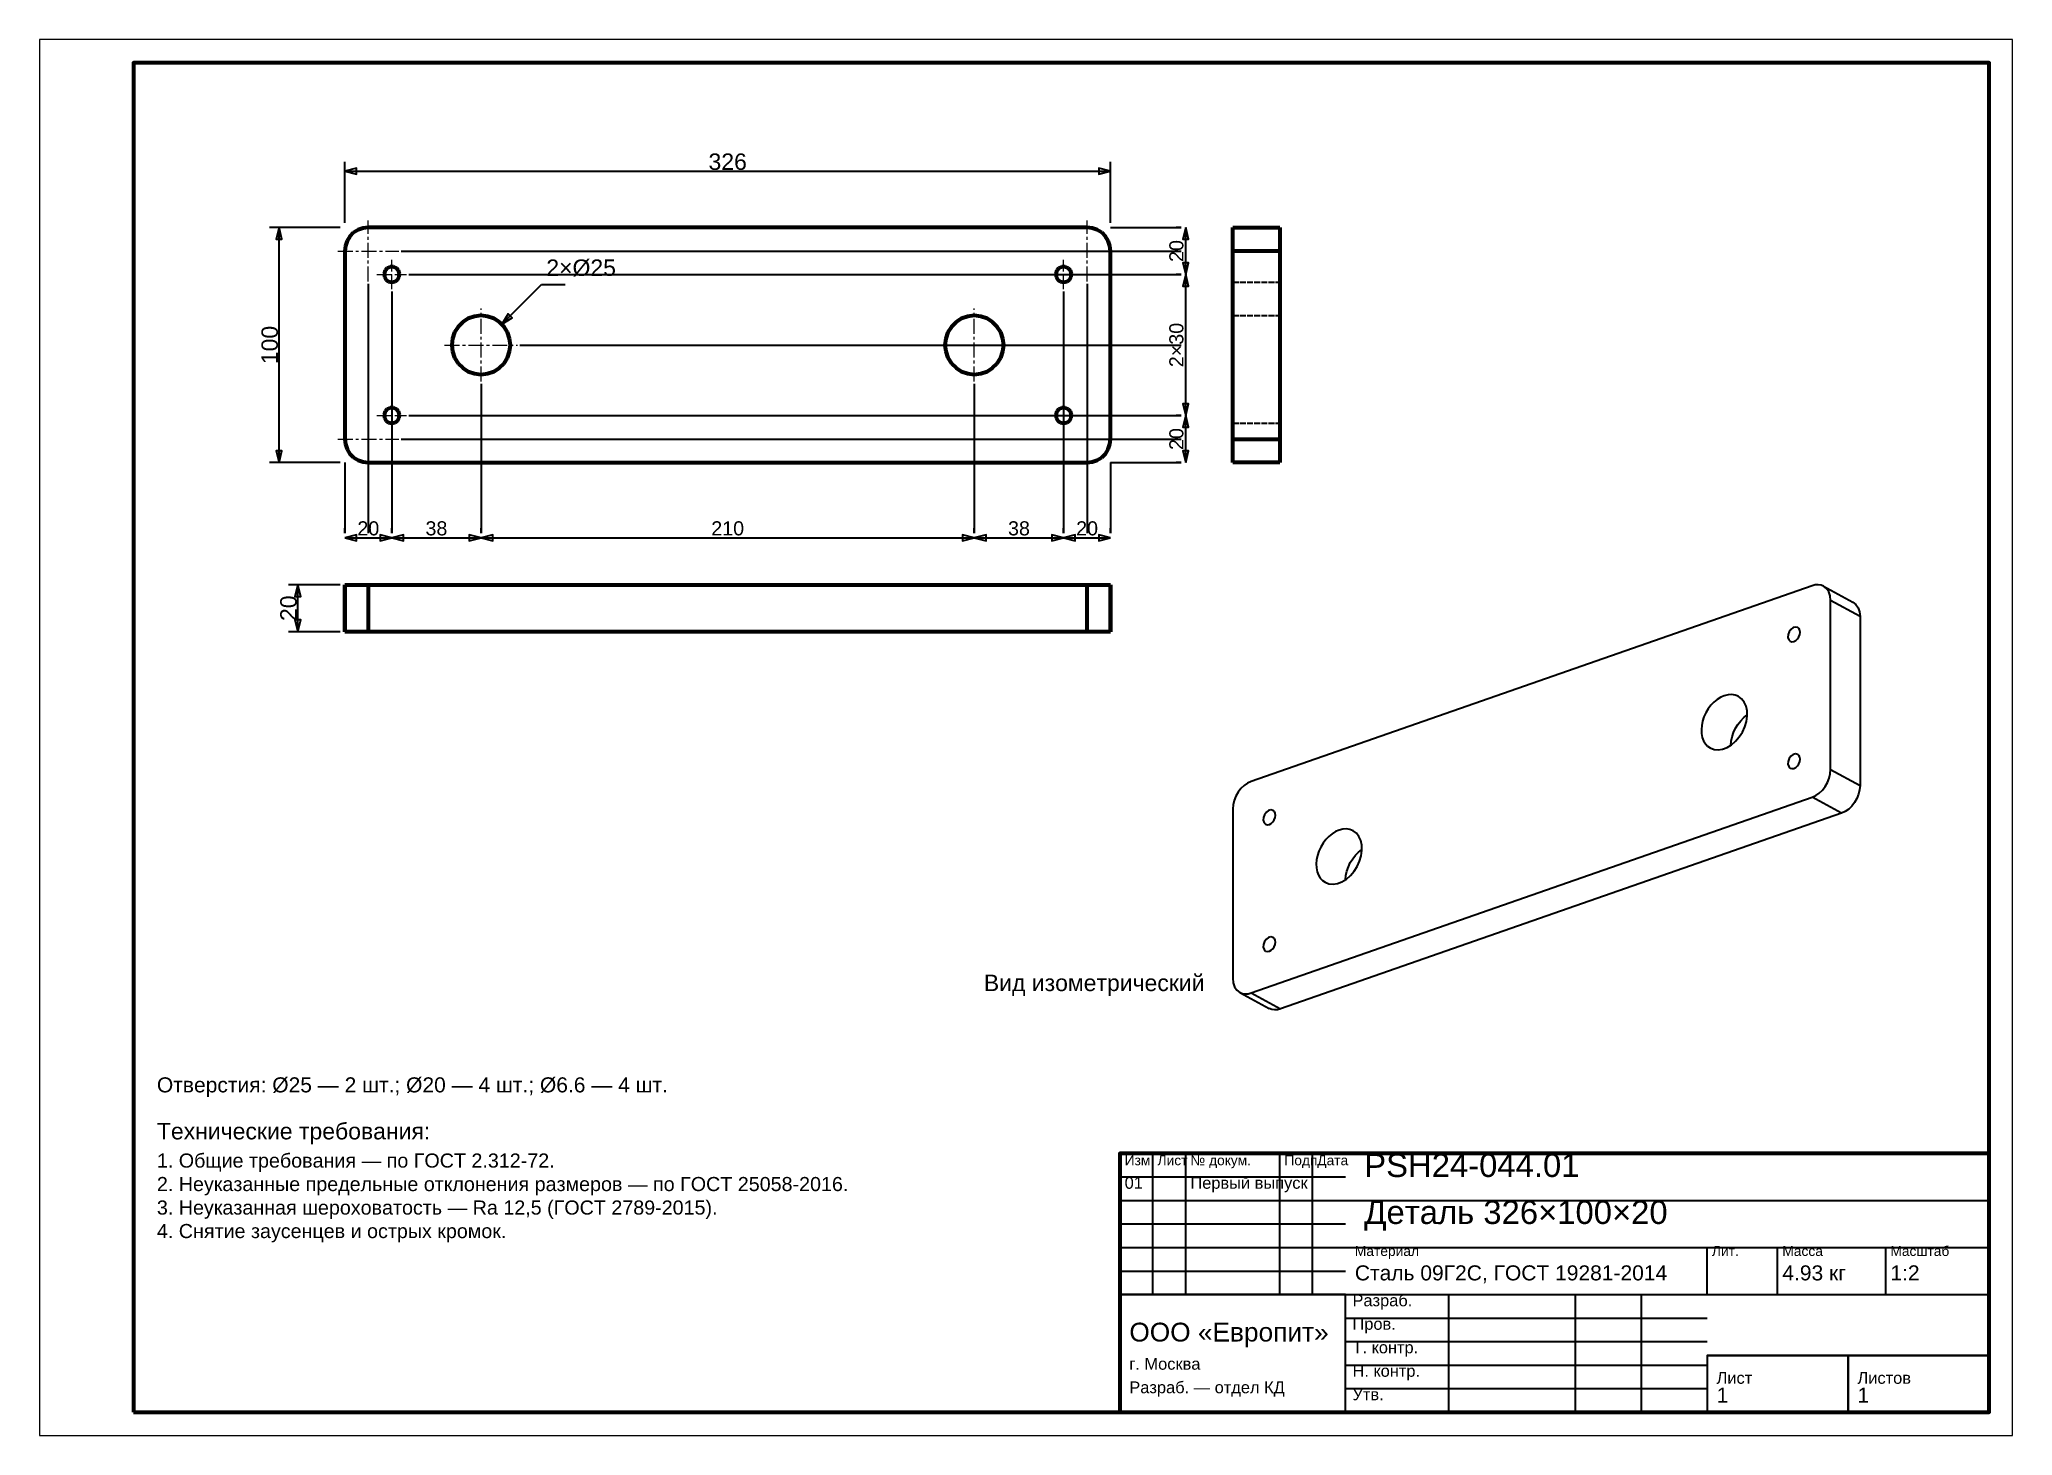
# Model space of a CAD drawing. Header units: millimetres. Extents: x 0 to 420, y 0 to 297.
import ezdxf
from ezdxf.enums import TextEntityAlignment as Align

# ---------------------------------------------------------------- set-up
doc = ezdxf.new("R2010")
doc.units = ezdxf.units.MM
doc.linetypes.add('CENTER', pattern=[5.08, 3.175, -0.635, 0.635, -0.635])
doc.linetypes.add('DASHED', pattern=[1.524, 1.27, -0.254])
doc.styles.add('GOST', font='Arial')

msp = doc.modelspace()

# ---------------------------------------------------------------- texts
at = {"color": 7, "style": 'GOST'}
for s, height, p in [('326', 3.5, (146.5, 271)), ('20', 3, (70, 193)), ('38', 3, (84.5, 193)), ('210', 3, (146.5, 193)), ('38', 3, (208.5, 193)), ('20', 3, (223, 193))]:
    msp.add_text(s, height=height, dxfattribs=at).set_placement(p, align=Align.MIDDLE)
for s, height, p in [('20', 3, (242, 252)), ('100', 3.5, (49, 232)), ('2×30', 3, (242, 232)), ('20', 3, (242, 212)), ('20', 3.5, (53, 176))]:
    msp.add_text(s, height=height, rotation=90, dxfattribs=at).set_placement(p, align=Align.MIDDLE)
msp.add_text('2×Ø25', height=3.5, dxfattribs=at).set_placement((107.9, 246.7))
at = {"color": 3, "style": 'GOST'}
msp.add_text('Вид изометрический', height=3.5, dxfattribs=at).set_placement((248, 94.55), align=Align.RIGHT)
at = {"color": 6, "style": 'GOST'}
msp.add_text('Отверстия: Ø25 — 2 шт.; Ø20 — 4 шт.; Ø6.6 — 4 шт.', height=3.2, dxfattribs=at).set_placement((25, 73))
at = {"color": 3, "style": 'GOST'}
for s, height, p in [('Технические требования:', 3.5, (25, 63)), ('1. Общие требования — по ГОСТ 2.312-72.', 3, (25, 57)), ('Изм.', 2.1, (231, 57.5)), ('Лист', 2.1, (238, 57.5)), ('№ докум.', 2.1, (245, 57.5)), ('Подп.', 2.1, (265, 57.5)), ('Дата', 2.1, (272, 57.5)), ('PSH24-044.01', 5, (282, 55)), ('2. Неуказанные предельные отклонения размеров — по ГОСТ 25058-2016.', 3, (25, 52)), ('01', 2.5, (231, 52.5)), ('Первый выпуск', 2.5, (245, 52.5)), ('3. Неуказанная шероховатость — Ra 12,5 (ГОСТ 2789-2015).', 3, (25, 47)), ('Деталь 326×100×20', 5, (282, 45)), ('4. Снятие заусенцев и острых кромок.', 3, (25, 42)), ('Материал', 2.1, (280, 38.2)), ('Лит.', 2.1, (356, 38.2)), ('Масса', 2.1, (371, 38.2)), ('Масштаб', 2.1, (394, 38.2)), ('Сталь 09Г2С, ГОСТ 19281-2014', 3.2, (280, 33)), ('4.93 кг', 3.2, (371, 33)), ('1:2', 3.2, (394, 33)), ('Разраб.', 2.5, (279.5, 27.5)), ('ООО «Европит»', 4, (232, 20)), ('Пров.', 2.5, (279.5, 22.5)), ('Т. контр.', 2.5, (279.5, 17.5)), ('г. Москва', 2.5, (232, 14)), ('Н. контр.', 2.5, (279.5, 12.5)), ('Лист', 2.5, (357, 11)), ('Листов', 2.5, (387, 11)), ('Разраб. — отдел КД', 2.5, (232, 9)), ('Утв.', 2.5, (279.5, 7.5)), ('1', 3.2, (357, 7)), ('1', 3.2, (387, 7))]:
    msp.add_text(s, height=height, dxfattribs=at).set_placement(p)

# ---------------------------------------------------------------- linework, layer by layer
at = {"color": 7, "lineweight": 35}
for p, q in [((65, 258), (65, 271)), ((65, 269), (228, 269)), ((228, 258), (228, 271)), ((64, 257), (49, 257)), ((51, 207), (51, 257)), ((228, 257), (243, 257)), ((243, 257), (242, 257)), ((244, 247), (244, 257)), ((77, 252), (243, 252)), ((230, 252), (243, 252)), ((70, 245), (70, 192)), ((78.65, 247), (243, 247)), ((98.42, 236.42), (106.9, 244.9)), ((106.9, 244.9), (111.9, 244.9)), ((221.65, 247), (243, 247)), ((223, 245), (223, 192)), ((243, 247), (242, 247)), ((243, 247), (242, 247)), ((244, 217), (244, 247)), ((75, 243.35), (75, 192)), ((218, 243.35), (218, 192)), ((102.25, 232), (243, 232)), ((207.25, 232), (243, 232)), ((94, 223.75), (94, 192)), ((199, 223.75), (199, 192)), ((78.65, 217), (243, 217)), ((221.65, 217), (243, 217)), ((243, 217), (242, 217)), ((243, 217), (242, 217)), ((244, 207), (244, 217)), ((75, 213.35), (75, 192)), ((77, 212), (243, 212)), ((218, 213.35), (218, 192)), ((230, 212), (243, 212)), ((64, 207), (49, 207)), ((65, 207), (65, 192)), ((228, 207), (228, 192)), ((228, 207), (243, 207)), ((243, 207), (242, 207)), ((70, 205), (70, 192)), ((223, 205), (223, 192)), ((65, 192), (65, 193)), ((65, 191), (75, 191)), ((75, 192), (75, 193)), ((75, 192), (75, 193)), ((75, 191), (94, 191)), ((94, 192), (94, 193)), ((94, 192), (94, 193)), ((94, 191), (199, 191)), ((199, 192), (199, 193)), ((199, 192), (199, 193)), ((199, 191), (218, 191)), ((218, 192), (218, 193)), ((218, 192), (218, 193)), ((218, 191), (228, 191)), ((228, 192), (228, 193)), ((64, 181), (53, 181)), ((55, 171), (55, 181)), ((64, 171), (53, 171)), ((237, 30), (237, 60)), ((244, 30), (244, 60)), ((264, 30), (264, 60)), ((271, 30), (271, 60)), ((230, 55), (278, 55)), ((230, 50), (278, 50)), ((278, 50), (415, 50)), ((230, 45), (278, 45)), ((230, 40), (278, 40)), ((278, 40), (415, 40)), ((355, 30), (355, 40)), ((370, 30), (370, 40)), ((393, 30), (393, 40)), ((230, 35), (278, 35)), ((230, 30), (278, 30)), ((278, 30), (415, 30)), ((300, 5), (300, 30)), ((327, 5), (327, 30)), ((341, 5), (341, 30)), ((278, 25), (355, 25)), ((278, 20), (355, 20)), ((355, 17), (415, 17)), ((278, 15), (355, 15)), ((278, 10), (355, 10))]:
    msp.add_line(p, q, dxfattribs=at)
at = {"color": 1, "lineweight": 70}
for p, q in [((67.83, 256.5), (66.88, 255.91)), ((68.89, 256.87), (67.83, 256.5)), ((70, 257), (68.89, 256.87)), ((223, 257), (70, 257)), ((224.11, 256.87), (223, 257)), ((225.17, 256.5), (224.11, 256.87)), ((226.12, 255.91), (225.17, 256.5)), ((254, 257), (264, 257)), ((254, 256.97), (254, 257)), ((254, 256.87), (254, 256.97)), ((254, 256.72), (254, 256.87)), ((254, 256.5), (254, 256.72)), ((254, 256.23), (254, 256.5)), ((254, 255.91), (254, 256.23)), ((264, 257), (264, 256.97)), ((264, 256.97), (264, 256.87)), ((264, 256.87), (264, 256.72)), ((264, 256.72), (264, 256.5)), ((264, 256.5), (264, 256.23)), ((264, 256.23), (264, 255.91)), ((65.13, 253.11), (65, 252)), ((65.5, 254.17), (65.13, 253.11)), ((66.09, 255.12), (65.5, 254.17)), ((66.88, 255.91), (66.09, 255.12)), ((226.91, 255.12), (226.12, 255.91)), ((227.5, 254.17), (226.91, 255.12)), ((227.87, 253.11), (227.5, 254.17)), ((228, 252), (227.87, 253.11)), ((254, 255.54), (254, 255.91)), ((254, 255.12), (254, 255.54)), ((254, 254.66), (254, 255.12)), ((254, 254.17), (254, 254.66)), ((254, 253.65), (254, 254.17)), ((254, 253.11), (254, 253.65)), ((254, 252.56), (254, 253.11)), ((254, 252), (254, 252.56)), ((254, 212), (254, 252)), ((264, 252), (254, 252)), ((264, 255.91), (264, 255.54)), ((264, 255.54), (264, 255.12)), ((264, 255.12), (264, 254.66)), ((264, 254.66), (264, 254.17)), ((264, 254.17), (264, 253.65)), ((264, 253.65), (264, 253.11)), ((264, 253.11), (264, 252.56)), ((264, 252.56), (264, 252)), ((264, 252), (264, 212)), ((65, 252), (65, 212)), ((73.56, 247.83), (73.35, 247.17)), ((74.02, 248.34), (73.56, 247.83)), ((74.65, 248.63), (74.02, 248.34)), ((75.35, 248.63), (74.65, 248.63)), ((75.98, 248.34), (75.35, 248.63)), ((76.44, 247.83), (75.98, 248.34)), ((76.65, 247.17), (76.44, 247.83)), ((216.56, 247.83), (216.35, 247.17)), ((217.02, 248.34), (216.56, 247.83)), ((217.65, 248.63), (217.02, 248.34)), ((218.35, 248.63), (217.65, 248.63)), ((218.98, 248.34), (218.35, 248.63)), ((219.44, 247.83), (218.98, 248.34)), ((219.65, 247.17), (219.44, 247.83)), ((228, 212), (228, 252)), ((73.35, 247.17), (73.42, 246.49)), ((73.42, 246.49), (73.77, 245.89)), ((73.77, 245.89), (74.32, 245.48)), ((74.32, 245.48), (75, 245.34)), ((75, 245.34), (75.68, 245.48)), ((75.68, 245.48), (76.23, 245.89)), ((76.23, 245.89), (76.58, 246.49)), ((76.58, 246.49), (76.65, 247.17)), ((216.35, 247.17), (216.42, 246.49)), ((216.42, 246.49), (216.77, 245.89)), ((216.77, 245.89), (217.32, 245.48)), ((217.32, 245.48), (218, 245.34)), ((218, 245.34), (218.68, 245.48)), ((218.68, 245.48), (219.23, 245.89)), ((219.23, 245.89), (219.58, 246.49)), ((219.58, 246.49), (219.65, 247.17)), ((89.11, 235.9), (88.37, 234.71)), ((90.1, 236.89), (89.11, 235.9)), ((91.29, 237.63), (90.1, 236.89)), ((92.61, 238.09), (91.29, 237.63)), ((94, 238.25), (92.61, 238.09)), ((95.39, 238.09), (94, 238.25)), ((96.71, 237.63), (95.39, 238.09)), ((97.9, 236.89), (96.71, 237.63)), ((98.89, 235.9), (97.9, 236.89)), ((99.63, 234.71), (98.89, 235.9)), ((194.11, 235.9), (193.37, 234.71)), ((195.1, 236.89), (194.11, 235.9)), ((196.29, 237.63), (195.1, 236.89)), ((197.61, 238.09), (196.29, 237.63)), ((199, 238.25), (197.61, 238.09)), ((200.39, 238.09), (199, 238.25)), ((201.71, 237.63), (200.39, 238.09)), ((202.9, 236.89), (201.71, 237.63)), ((203.89, 235.9), (202.9, 236.89)), ((204.63, 234.71), (203.89, 235.9)), ((87.91, 233.39), (87.75, 232)), ((87.75, 232), (87.91, 230.61)), ((88.37, 234.71), (87.91, 233.39)), ((100.09, 233.39), (99.63, 234.71)), ((100.25, 232), (100.09, 233.39)), ((100.09, 230.61), (100.25, 232)), ((192.91, 233.39), (192.75, 232)), ((192.75, 232), (192.91, 230.61)), ((193.37, 234.71), (192.91, 233.39)), ((205.09, 233.39), (204.63, 234.71)), ((205.25, 232), (205.09, 233.39)), ((205.09, 230.61), (205.25, 232)), ((87.91, 230.61), (88.37, 229.29)), ((88.37, 229.29), (89.11, 228.1)), ((89.11, 228.1), (90.1, 227.11)), ((90.1, 227.11), (91.29, 226.37)), ((96.71, 226.37), (97.9, 227.11)), ((97.9, 227.11), (98.89, 228.1)), ((98.89, 228.1), (99.63, 229.29)), ((99.63, 229.29), (100.09, 230.61)), ((192.91, 230.61), (193.37, 229.29)), ((193.37, 229.29), (194.11, 228.1)), ((194.11, 228.1), (195.1, 227.11)), ((195.1, 227.11), (196.29, 226.37)), ((201.71, 226.37), (202.9, 227.11)), ((202.9, 227.11), (203.89, 228.1)), ((203.89, 228.1), (204.63, 229.29)), ((204.63, 229.29), (205.09, 230.61)), ((91.29, 226.37), (92.61, 225.91)), ((92.61, 225.91), (94, 225.75)), ((94, 225.75), (95.39, 225.91)), ((95.39, 225.91), (96.71, 226.37)), ((196.29, 226.37), (197.61, 225.91)), ((197.61, 225.91), (199, 225.75)), ((199, 225.75), (200.39, 225.91)), ((200.39, 225.91), (201.71, 226.37)), ((74.65, 218.63), (74.02, 218.34)), ((75.35, 218.63), (74.65, 218.63)), ((75.98, 218.34), (75.35, 218.63)), ((217.65, 218.63), (217.02, 218.34)), ((218.35, 218.63), (217.65, 218.63)), ((218.98, 218.34), (218.35, 218.63)), ((73.56, 217.83), (73.35, 217.17)), ((73.35, 217.17), (73.42, 216.49)), ((73.42, 216.49), (73.77, 215.89)), ((74.02, 218.34), (73.56, 217.83)), ((73.77, 215.89), (74.32, 215.48)), ((74.32, 215.48), (75, 215.34)), ((75, 215.34), (75.68, 215.48)), ((75.68, 215.48), (76.23, 215.89)), ((76.44, 217.83), (75.98, 218.34)), ((76.23, 215.89), (76.58, 216.49)), ((76.65, 217.17), (76.44, 217.83)), ((76.58, 216.49), (76.65, 217.17)), ((216.56, 217.83), (216.35, 217.17)), ((216.35, 217.17), (216.42, 216.49)), ((216.42, 216.49), (216.77, 215.89)), ((217.02, 218.34), (216.56, 217.83)), ((216.77, 215.89), (217.32, 215.48)), ((217.32, 215.48), (218, 215.34)), ((218, 215.34), (218.68, 215.48)), ((218.68, 215.48), (219.23, 215.89)), ((219.44, 217.83), (218.98, 218.34)), ((219.23, 215.89), (219.58, 216.49)), ((219.65, 217.17), (219.44, 217.83)), ((219.58, 216.49), (219.65, 217.17)), ((65, 212), (65.13, 210.89)), ((65.13, 210.89), (65.5, 209.83)), ((227.5, 209.83), (227.87, 210.89)), ((227.87, 210.89), (228, 212)), ((254, 211.44), (254, 212)), ((254, 212), (264, 212)), ((254, 210.89), (254, 211.44)), ((254, 210.35), (254, 210.89)), ((254, 209.83), (254, 210.35)), ((264, 212), (264, 211.44)), ((264, 211.44), (264, 210.89)), ((264, 210.89), (264, 210.35)), ((264, 210.35), (264, 209.83)), ((65.5, 209.83), (66.09, 208.88)), ((66.09, 208.88), (66.88, 208.09)), ((66.88, 208.09), (67.83, 207.5)), ((67.83, 207.5), (68.89, 207.13)), ((68.89, 207.13), (70, 207)), ((70, 207), (223, 207)), ((223, 207), (224.11, 207.13)), ((224.11, 207.13), (225.17, 207.5)), ((225.17, 207.5), (226.12, 208.09)), ((226.12, 208.09), (226.91, 208.88)), ((226.91, 208.88), (227.5, 209.83)), ((254, 209.34), (254, 209.83)), ((254, 208.88), (254, 209.34)), ((254, 208.46), (254, 208.88)), ((254, 208.09), (254, 208.46)), ((254, 207.77), (254, 208.09)), ((254, 207.5), (254, 207.77)), ((254, 207.28), (254, 207.5)), ((254, 207.13), (254, 207.28)), ((254, 207.03), (254, 207.13)), ((254, 207), (254, 207.03)), ((264, 207), (254, 207)), ((264, 209.83), (264, 209.34)), ((264, 209.34), (264, 208.88)), ((264, 208.88), (264, 208.46)), ((264, 208.46), (264, 208.09)), ((264, 208.09), (264, 207.77)), ((264, 207.77), (264, 207.5)), ((264, 207.5), (264, 207.28)), ((264, 207.28), (264, 207.13)), ((264, 207.13), (264, 207.03)), ((264, 207.03), (264, 207)), ((65, 181), (65.03, 181)), ((65, 171), (65, 181)), ((65, 181), (65, 171)), ((65.03, 181), (65.13, 181)), ((65.13, 181), (65.28, 181)), ((65.28, 181), (65.5, 181)), ((65.5, 181), (65.77, 181)), ((65.77, 181), (66.09, 181)), ((66.09, 181), (66.46, 181)), ((66.46, 181), (66.88, 181)), ((66.88, 181), (67.34, 181)), ((67.34, 181), (67.83, 181)), ((67.83, 181), (68.35, 181)), ((68.35, 181), (68.89, 181)), ((68.89, 181), (69.44, 181)), ((69.44, 181), (70, 181)), ((70, 181), (223, 181)), ((70, 181), (70, 171)), ((223, 181), (223.56, 181)), ((223, 171), (223, 181)), ((223.56, 181), (224.11, 181)), ((224.11, 181), (224.65, 181)), ((224.65, 181), (225.17, 181)), ((225.17, 181), (225.66, 181)), ((225.66, 181), (226.12, 181)), ((226.12, 181), (226.54, 181)), ((226.54, 181), (226.91, 181)), ((226.91, 181), (227.23, 181)), ((227.23, 181), (227.5, 181)), ((227.5, 181), (227.72, 181)), ((227.72, 181), (227.87, 181)), ((227.87, 181), (227.97, 181)), ((227.97, 181), (228, 181)), ((228, 171), (228, 181)), ((228, 181), (228, 171)), ((65.03, 171), (65, 171)), ((65.13, 171), (65.03, 171)), ((65.28, 171), (65.13, 171)), ((65.5, 171), (65.28, 171)), ((65.77, 171), (65.5, 171)), ((66.09, 171), (65.77, 171)), ((66.46, 171), (66.09, 171)), ((66.88, 171), (66.46, 171)), ((67.34, 171), (66.88, 171)), ((67.83, 171), (67.34, 171)), ((68.35, 171), (67.83, 171)), ((68.89, 171), (68.35, 171)), ((69.44, 171), (68.89, 171)), ((70, 171), (69.44, 171)), ((223, 171), (70, 171)), ((223.56, 171), (223, 171)), ((224.11, 171), (223.56, 171)), ((224.65, 171), (224.11, 171)), ((225.17, 171), (224.65, 171)), ((225.66, 171), (225.17, 171)), ((226.12, 171), (225.66, 171)), ((226.54, 171), (226.12, 171)), ((226.91, 171), (226.54, 171)), ((227.23, 171), (226.91, 171)), ((227.5, 171), (227.23, 171)), ((227.72, 171), (227.5, 171)), ((227.87, 171), (227.72, 171)), ((227.97, 171), (227.87, 171)), ((228, 171), (227.97, 171))]:
    msp.add_line(p, q, dxfattribs=at)
at = {"color": 5, "linetype": 'DASHED', "lineweight": 35}
for p, q in [((66.88, 255.91), (67.83, 256.5)), ((67.83, 256.5), (68.89, 256.87)), ((68.89, 256.87), (70, 257)), ((70, 257), (223, 257)), ((223, 257), (224.11, 256.87)), ((224.11, 256.87), (225.17, 256.5)), ((225.17, 256.5), (226.12, 255.91)), ((254, 257), (254, 256.97)), ((264, 257), (254, 257)), ((254, 256.97), (254, 256.87)), ((254, 256.87), (254, 256.72)), ((254, 256.72), (254, 256.5)), ((254, 256.5), (254, 256.23)), ((254, 256.23), (254, 255.91)), ((264, 256.97), (264, 257)), ((264, 256.87), (264, 256.97)), ((264, 256.72), (264, 256.87)), ((264, 256.5), (264, 256.72)), ((264, 256.23), (264, 256.5)), ((264, 255.91), (264, 256.23)), ((65, 252), (65.13, 253.11)), ((65.13, 253.11), (65.5, 254.17)), ((65.5, 254.17), (66.09, 255.12)), ((66.09, 255.12), (66.88, 255.91)), ((226.12, 255.91), (226.91, 255.12)), ((226.91, 255.12), (227.5, 254.17)), ((227.5, 254.17), (227.87, 253.11)), ((227.87, 253.11), (228, 252)), ((254, 255.91), (254, 255.54)), ((254, 255.54), (254, 255.12)), ((254, 255.12), (254, 254.66)), ((254, 254.66), (254, 254.17)), ((254, 254.17), (254, 253.65)), ((254, 253.65), (254, 253.11)), ((254, 253.11), (254, 252.56)), ((254, 252.56), (254, 252)), ((254, 252), (254, 212)), ((264, 255.54), (264, 255.91)), ((264, 255.12), (264, 255.54)), ((264, 254.66), (264, 255.12)), ((264, 254.17), (264, 254.66)), ((264, 253.65), (264, 254.17)), ((264, 253.11), (264, 253.65)), ((264, 252.56), (264, 253.11)), ((264, 252), (264, 252.56)), ((264, 212), (264, 252)), ((65, 212), (65, 252)), ((73.35, 247.17), (73.56, 247.83)), ((73.56, 247.83), (74.02, 248.34)), ((74.02, 248.34), (74.65, 248.63)), ((74.65, 248.63), (75.35, 248.63)), ((75.35, 248.63), (75.98, 248.34)), ((75.98, 248.34), (76.44, 247.83)), ((76.44, 247.83), (76.65, 247.17)), ((216.35, 247.17), (216.56, 247.83)), ((216.56, 247.83), (217.02, 248.34)), ((217.02, 248.34), (217.65, 248.63)), ((217.65, 248.63), (218.35, 248.63)), ((218.35, 248.63), (218.98, 248.34)), ((218.98, 248.34), (219.44, 247.83)), ((219.44, 247.83), (219.65, 247.17)), ((228, 252), (228, 212)), ((254, 248.62), (254, 248.66)), ((254, 248.66), (254, 248.62)), ((254, 248.62), (254, 248.66)), ((254, 248.66), (254, 248.62)), ((254, 248.5), (254, 248.62)), ((254, 248.62), (254, 248.5)), ((254, 248.5), (254, 248.62)), ((254, 248.62), (254, 248.5)), ((254, 248.3), (254, 248.5)), ((254, 248.5), (254, 248.3)), ((254, 248.3), (254, 248.5)), ((254, 248.5), (254, 248.3)), ((254, 248.04), (254, 248.3)), ((254, 248.3), (254, 248.04)), ((254, 248.04), (254, 248.3)), ((254, 248.3), (254, 248.04)), ((254, 247.72), (254, 248.04)), ((254, 248.04), (254, 247.72)), ((254, 247.72), (254, 248.04)), ((254, 248.04), (254, 247.72)), ((264, 248.62), (264, 248.66)), ((264, 248.66), (264, 248.62)), ((264, 248.62), (264, 248.66)), ((264, 248.66), (264, 248.62)), ((264, 248.5), (264, 248.62)), ((264, 248.62), (264, 248.5)), ((264, 248.5), (264, 248.62)), ((264, 248.62), (264, 248.5)), ((264, 248.3), (264, 248.5)), ((264, 248.5), (264, 248.3)), ((264, 248.3), (264, 248.5)), ((264, 248.5), (264, 248.3)), ((264, 248.04), (264, 248.3)), ((264, 248.3), (264, 248.04)), ((264, 248.04), (264, 248.3)), ((264, 248.3), (264, 248.04)), ((264, 247.72), (264, 248.04)), ((264, 248.04), (264, 247.72)), ((264, 247.72), (264, 248.04)), ((264, 248.04), (264, 247.72)), ((73.42, 246.49), (73.35, 247.17)), ((73.77, 245.89), (73.42, 246.49)), ((74.32, 245.48), (73.77, 245.89)), ((75, 245.34), (74.32, 245.48)), ((75.68, 245.48), (75, 245.34)), ((76.23, 245.89), (75.68, 245.48)), ((76.58, 246.49), (76.23, 245.89)), ((76.65, 247.17), (76.58, 246.49)), ((216.42, 246.49), (216.35, 247.17)), ((216.77, 245.89), (216.42, 246.49)), ((217.32, 245.48), (216.77, 245.89)), ((218, 245.34), (217.32, 245.48)), ((218.68, 245.48), (218, 245.34)), ((219.23, 245.89), (218.68, 245.48)), ((219.58, 246.49), (219.23, 245.89)), ((219.65, 247.17), (219.58, 246.49)), ((254, 247.37), (254, 247.72)), ((254, 247.72), (254, 247.37)), ((254, 247.37), (254, 247.72)), ((254, 247.72), (254, 247.37)), ((254, 247), (254, 247.37)), ((254, 247.37), (254, 247)), ((254, 247), (254, 247.37)), ((254, 247.37), (254, 247)), ((254, 246.63), (254, 247)), ((254, 247), (254, 246.63)), ((254, 246.63), (254, 247)), ((254, 247), (254, 246.63)), ((254, 246.28), (254, 246.63)), ((254, 246.63), (254, 246.28)), ((254, 246.28), (254, 246.63)), ((254, 246.63), (254, 246.28)), ((254, 245.96), (254, 246.28)), ((254, 246.28), (254, 245.96)), ((254, 245.96), (254, 246.28)), ((254, 246.28), (254, 245.96)), ((254, 245.7), (254, 245.96)), ((254, 245.96), (254, 245.7)), ((254, 245.7), (254, 245.96)), ((254, 245.96), (254, 245.7)), ((254, 245.5), (254, 245.7)), ((254, 245.7), (254, 245.5)), ((254, 245.5), (254, 245.7)), ((254, 245.7), (254, 245.5)), ((254, 245.38), (254, 245.5)), ((254, 245.5), (254, 245.38)), ((254, 245.38), (254, 245.5)), ((254, 245.5), (254, 245.38)), ((254, 245.34), (254, 245.38)), ((254, 245.38), (254, 245.34)), ((254, 245.34), (254, 245.38)), ((254, 245.38), (254, 245.34)), ((254, 245.34), (264, 245.34)), ((254, 245.34), (264, 245.34)), ((264, 247.37), (264, 247.72)), ((264, 247.72), (264, 247.37)), ((264, 247.37), (264, 247.72)), ((264, 247.72), (264, 247.37)), ((264, 247), (264, 247.37)), ((264, 247.37), (264, 247)), ((264, 247), (264, 247.37)), ((264, 247.37), (264, 247)), ((264, 246.63), (264, 247)), ((264, 247), (264, 246.63)), ((264, 246.63), (264, 247)), ((264, 247), (264, 246.63)), ((264, 246.28), (264, 246.63)), ((264, 246.63), (264, 246.28)), ((264, 246.28), (264, 246.63)), ((264, 246.63), (264, 246.28)), ((264, 245.96), (264, 246.28)), ((264, 246.28), (264, 245.96)), ((264, 245.96), (264, 246.28)), ((264, 246.28), (264, 245.96)), ((264, 245.7), (264, 245.96)), ((264, 245.96), (264, 245.7)), ((264, 245.7), (264, 245.96)), ((264, 245.96), (264, 245.7)), ((264, 245.5), (264, 245.7)), ((264, 245.7), (264, 245.5)), ((264, 245.5), (264, 245.7)), ((264, 245.7), (264, 245.5)), ((264, 245.38), (264, 245.5)), ((264, 245.5), (264, 245.38)), ((264, 245.38), (264, 245.5)), ((264, 245.5), (264, 245.38)), ((264, 245.34), (264, 245.38)), ((264, 245.38), (264, 245.34)), ((264, 245.34), (264, 245.38)), ((264, 245.38), (264, 245.34)), ((88.37, 234.71), (89.11, 235.9)), ((89.11, 235.9), (90.1, 236.89)), ((90.1, 236.89), (91.29, 237.63)), ((91.29, 237.63), (92.61, 238.09)), ((92.61, 238.09), (94, 238.25)), ((94, 238.25), (95.39, 238.09)), ((95.39, 238.09), (96.71, 237.63)), ((96.71, 237.63), (97.9, 236.89)), ((97.9, 236.89), (98.89, 235.9)), ((98.89, 235.9), (99.63, 234.71)), ((193.37, 234.71), (194.11, 235.9)), ((194.11, 235.9), (195.1, 236.89)), ((195.1, 236.89), (196.29, 237.63)), ((196.29, 237.63), (197.61, 238.09)), ((197.61, 238.09), (199, 238.25)), ((199, 238.25), (200.39, 238.09)), ((200.39, 238.09), (201.71, 237.63)), ((201.71, 237.63), (202.9, 236.89)), ((202.9, 236.89), (203.89, 235.9)), ((203.89, 235.9), (204.63, 234.71)), ((254, 238.25), (264, 238.25)), ((254, 238.25), (254, 238.09)), ((254, 238.09), (254, 238.25)), ((254, 238.25), (264, 238.25)), ((254, 238.25), (254, 238.09)), ((254, 238.09), (254, 238.25)), ((254, 238.09), (254, 237.63)), ((254, 237.63), (254, 238.09)), ((254, 238.09), (254, 237.63)), ((254, 237.63), (254, 238.09)), ((254, 237.63), (254, 236.89)), ((254, 236.89), (254, 237.63)), ((254, 237.63), (254, 236.89)), ((254, 236.89), (254, 237.63)), ((254, 236.89), (254, 235.9)), ((254, 235.9), (254, 236.89)), ((254, 236.89), (254, 235.9)), ((254, 235.9), (254, 236.89)), ((254, 235.9), (254, 234.71)), ((254, 234.71), (254, 235.9)), ((254, 235.9), (254, 234.71)), ((254, 234.71), (254, 235.9)), ((264, 238.25), (264, 238.09)), ((264, 238.09), (264, 238.25)), ((264, 238.25), (264, 238.09)), ((264, 238.09), (264, 238.25)), ((264, 238.09), (264, 237.63)), ((264, 237.63), (264, 238.09)), ((264, 238.09), (264, 237.63)), ((264, 237.63), (264, 238.09)), ((264, 237.63), (264, 236.89)), ((264, 236.89), (264, 237.63)), ((264, 237.63), (264, 236.89)), ((264, 236.89), (264, 237.63)), ((264, 236.89), (264, 235.9)), ((264, 235.9), (264, 236.89)), ((264, 236.89), (264, 235.9)), ((264, 235.9), (264, 236.89)), ((264, 235.9), (264, 234.71)), ((264, 234.71), (264, 235.9)), ((264, 235.9), (264, 234.71)), ((264, 234.71), (264, 235.9)), ((87.75, 232), (87.91, 233.39)), ((87.91, 230.61), (87.75, 232)), ((87.91, 233.39), (88.37, 234.71)), ((99.63, 234.71), (100.09, 233.39)), ((100.09, 233.39), (100.25, 232)), ((100.25, 232), (100.09, 230.61)), ((192.75, 232), (192.91, 233.39)), ((192.91, 230.61), (192.75, 232)), ((192.91, 233.39), (193.37, 234.71)), ((204.63, 234.71), (205.09, 233.39)), ((205.09, 233.39), (205.25, 232)), ((205.25, 232), (205.09, 230.61)), ((254, 234.71), (254, 233.39)), ((254, 233.39), (254, 234.71)), ((254, 234.71), (254, 233.39)), ((254, 233.39), (254, 234.71)), ((254, 233.39), (254, 232)), ((254, 232), (254, 233.39)), ((254, 233.39), (254, 232)), ((254, 232), (254, 233.39)), ((254, 232), (254, 230.61)), ((254, 230.61), (254, 232)), ((254, 232), (254, 230.61)), ((254, 230.61), (254, 232)), ((264, 234.71), (264, 233.39)), ((264, 233.39), (264, 234.71)), ((264, 234.71), (264, 233.39)), ((264, 233.39), (264, 234.71)), ((264, 233.39), (264, 232)), ((264, 232), (264, 233.39)), ((264, 233.39), (264, 232)), ((264, 232), (264, 233.39)), ((264, 232), (264, 230.61)), ((264, 230.61), (264, 232)), ((264, 232), (264, 230.61)), ((264, 230.61), (264, 232)), ((88.37, 229.29), (87.91, 230.61)), ((89.11, 228.1), (88.37, 229.29)), ((90.1, 227.11), (89.11, 228.1)), ((91.29, 226.37), (90.1, 227.11)), ((97.9, 227.11), (96.71, 226.37)), ((98.89, 228.1), (97.9, 227.11)), ((99.63, 229.29), (98.89, 228.1)), ((100.09, 230.61), (99.63, 229.29)), ((193.37, 229.29), (192.91, 230.61)), ((194.11, 228.1), (193.37, 229.29)), ((195.1, 227.11), (194.11, 228.1)), ((196.29, 226.37), (195.1, 227.11)), ((202.9, 227.11), (201.71, 226.37)), ((203.89, 228.1), (202.9, 227.11)), ((204.63, 229.29), (203.89, 228.1)), ((205.09, 230.61), (204.63, 229.29)), ((254, 230.61), (254, 229.29)), ((254, 229.29), (254, 230.61)), ((254, 230.61), (254, 229.29)), ((254, 229.29), (254, 230.61)), ((254, 229.29), (254, 228.1)), ((254, 228.1), (254, 229.29)), ((254, 229.29), (254, 228.1)), ((254, 228.1), (254, 229.29)), ((254, 228.1), (254, 227.11)), ((254, 227.11), (254, 228.1)), ((254, 228.1), (254, 227.11)), ((254, 227.11), (254, 228.1)), ((254, 227.11), (254, 226.37)), ((254, 226.37), (254, 227.11)), ((254, 227.11), (254, 226.37)), ((254, 226.37), (254, 227.11)), ((264, 230.61), (264, 229.29)), ((264, 229.29), (264, 230.61)), ((264, 230.61), (264, 229.29)), ((264, 229.29), (264, 230.61)), ((264, 229.29), (264, 228.1)), ((264, 228.1), (264, 229.29)), ((264, 229.29), (264, 228.1)), ((264, 228.1), (264, 229.29)), ((264, 228.1), (264, 227.11)), ((264, 227.11), (264, 228.1)), ((264, 228.1), (264, 227.11)), ((264, 227.11), (264, 228.1)), ((264, 227.11), (264, 226.37)), ((264, 226.37), (264, 227.11)), ((264, 227.11), (264, 226.37)), ((264, 226.37), (264, 227.11)), ((92.61, 225.91), (91.29, 226.37)), ((94, 225.75), (92.61, 225.91)), ((95.39, 225.91), (94, 225.75)), ((96.71, 226.37), (95.39, 225.91)), ((197.61, 225.91), (196.29, 226.37)), ((199, 225.75), (197.61, 225.91)), ((200.39, 225.91), (199, 225.75)), ((201.71, 226.37), (200.39, 225.91)), ((254, 226.37), (254, 225.91)), ((254, 225.91), (254, 226.37)), ((254, 226.37), (254, 225.91)), ((254, 225.91), (254, 226.37)), ((254, 225.91), (254, 225.75)), ((254, 225.75), (254, 225.91)), ((254, 225.91), (254, 225.75)), ((254, 225.75), (254, 225.91)), ((264, 226.37), (264, 225.91)), ((264, 225.91), (264, 226.37)), ((264, 226.37), (264, 225.91)), ((264, 225.91), (264, 226.37)), ((264, 225.91), (264, 225.75)), ((264, 225.75), (264, 225.91)), ((264, 225.91), (264, 225.75)), ((264, 225.75), (264, 225.91)), ((74.02, 218.34), (74.65, 218.63)), ((74.65, 218.63), (75.35, 218.63)), ((75.35, 218.63), (75.98, 218.34)), ((217.02, 218.34), (217.65, 218.63)), ((217.65, 218.63), (218.35, 218.63)), ((218.35, 218.63), (218.98, 218.34)), ((254, 218.62), (254, 218.66)), ((254, 218.66), (254, 218.62)), ((254, 218.62), (254, 218.66)), ((254, 218.66), (254, 218.62)), ((254, 218.5), (254, 218.62)), ((254, 218.62), (254, 218.5)), ((254, 218.5), (254, 218.62)), ((254, 218.62), (254, 218.5)), ((254, 218.3), (254, 218.5)), ((254, 218.5), (254, 218.3)), ((254, 218.3), (254, 218.5)), ((254, 218.5), (254, 218.3)), ((264, 218.62), (264, 218.66)), ((264, 218.66), (264, 218.62)), ((264, 218.62), (264, 218.66)), ((264, 218.66), (264, 218.62)), ((264, 218.5), (264, 218.62)), ((264, 218.62), (264, 218.5)), ((264, 218.5), (264, 218.62)), ((264, 218.62), (264, 218.5)), ((264, 218.3), (264, 218.5)), ((264, 218.5), (264, 218.3)), ((264, 218.3), (264, 218.5)), ((264, 218.5), (264, 218.3)), ((73.35, 217.17), (73.56, 217.83)), ((73.42, 216.49), (73.35, 217.17)), ((73.77, 215.89), (73.42, 216.49)), ((73.56, 217.83), (74.02, 218.34)), ((74.32, 215.48), (73.77, 215.89)), ((75, 215.34), (74.32, 215.48)), ((75.68, 215.48), (75, 215.34)), ((76.23, 215.89), (75.68, 215.48)), ((75.98, 218.34), (76.44, 217.83)), ((76.58, 216.49), (76.23, 215.89)), ((76.44, 217.83), (76.65, 217.17)), ((76.65, 217.17), (76.58, 216.49)), ((216.35, 217.17), (216.56, 217.83)), ((216.42, 216.49), (216.35, 217.17)), ((216.77, 215.89), (216.42, 216.49)), ((216.56, 217.83), (217.02, 218.34)), ((217.32, 215.48), (216.77, 215.89)), ((218, 215.34), (217.32, 215.48)), ((218.68, 215.48), (218, 215.34)), ((219.23, 215.89), (218.68, 215.48)), ((218.98, 218.34), (219.44, 217.83)), ((219.58, 216.49), (219.23, 215.89)), ((219.44, 217.83), (219.65, 217.17)), ((219.65, 217.17), (219.58, 216.49)), ((254, 218.04), (254, 218.3)), ((254, 218.3), (254, 218.04)), ((254, 218.04), (254, 218.3)), ((254, 218.3), (254, 218.04)), ((254, 217.72), (254, 218.04)), ((254, 218.04), (254, 217.72)), ((254, 217.72), (254, 218.04)), ((254, 218.04), (254, 217.72)), ((254, 217.37), (254, 217.72)), ((254, 217.72), (254, 217.37)), ((254, 217.37), (254, 217.72)), ((254, 217.72), (254, 217.37)), ((254, 217), (254, 217.37)), ((254, 217.37), (254, 217)), ((254, 217), (254, 217.37)), ((254, 217.37), (254, 217)), ((254, 216.63), (254, 217)), ((254, 217), (254, 216.63)), ((254, 216.63), (254, 217)), ((254, 217), (254, 216.63)), ((254, 216.28), (254, 216.63)), ((254, 216.63), (254, 216.28)), ((254, 216.28), (254, 216.63)), ((254, 216.63), (254, 216.28)), ((254, 215.96), (254, 216.28)), ((254, 216.28), (254, 215.96)), ((254, 215.96), (254, 216.28)), ((254, 216.28), (254, 215.96)), ((254, 215.7), (254, 215.96)), ((254, 215.96), (254, 215.7)), ((254, 215.7), (254, 215.96)), ((254, 215.96), (254, 215.7)), ((254, 215.5), (254, 215.7)), ((254, 215.7), (254, 215.5)), ((254, 215.5), (254, 215.7)), ((254, 215.7), (254, 215.5)), ((254, 215.38), (254, 215.5)), ((254, 215.5), (254, 215.38)), ((254, 215.38), (254, 215.5)), ((254, 215.5), (254, 215.38)), ((254, 215.34), (254, 215.38)), ((254, 215.38), (254, 215.34)), ((254, 215.34), (254, 215.38)), ((254, 215.38), (254, 215.34)), ((254, 215.34), (264, 215.34)), ((254, 215.34), (264, 215.34)), ((264, 218.04), (264, 218.3)), ((264, 218.3), (264, 218.04)), ((264, 218.04), (264, 218.3)), ((264, 218.3), (264, 218.04)), ((264, 217.72), (264, 218.04)), ((264, 218.04), (264, 217.72)), ((264, 217.72), (264, 218.04)), ((264, 218.04), (264, 217.72)), ((264, 217.37), (264, 217.72)), ((264, 217.72), (264, 217.37)), ((264, 217.37), (264, 217.72)), ((264, 217.72), (264, 217.37)), ((264, 217), (264, 217.37)), ((264, 217.37), (264, 217)), ((264, 217), (264, 217.37)), ((264, 217.37), (264, 217)), ((264, 216.63), (264, 217)), ((264, 217), (264, 216.63)), ((264, 216.63), (264, 217)), ((264, 217), (264, 216.63)), ((264, 216.28), (264, 216.63)), ((264, 216.63), (264, 216.28)), ((264, 216.28), (264, 216.63)), ((264, 216.63), (264, 216.28)), ((264, 215.96), (264, 216.28)), ((264, 216.28), (264, 215.96)), ((264, 215.96), (264, 216.28)), ((264, 216.28), (264, 215.96)), ((264, 215.7), (264, 215.96)), ((264, 215.96), (264, 215.7)), ((264, 215.7), (264, 215.96)), ((264, 215.96), (264, 215.7)), ((264, 215.5), (264, 215.7)), ((264, 215.7), (264, 215.5)), ((264, 215.5), (264, 215.7)), ((264, 215.7), (264, 215.5)), ((264, 215.38), (264, 215.5)), ((264, 215.5), (264, 215.38)), ((264, 215.38), (264, 215.5)), ((264, 215.5), (264, 215.38)), ((264, 215.34), (264, 215.38)), ((264, 215.38), (264, 215.34)), ((264, 215.34), (264, 215.38)), ((264, 215.38), (264, 215.34)), ((65.13, 210.89), (65, 212)), ((65.5, 209.83), (65.13, 210.89)), ((227.87, 210.89), (227.5, 209.83)), ((228, 212), (227.87, 210.89)), ((254, 212), (254, 211.44)), ((254, 211.44), (254, 210.89)), ((254, 210.89), (254, 210.35)), ((254, 210.35), (254, 209.83)), ((264, 211.44), (264, 212)), ((264, 210.89), (264, 211.44)), ((264, 210.35), (264, 210.89)), ((264, 209.83), (264, 210.35)), ((66.09, 208.88), (65.5, 209.83)), ((66.88, 208.09), (66.09, 208.88)), ((67.83, 207.5), (66.88, 208.09)), ((68.89, 207.13), (67.83, 207.5)), ((70, 207), (68.89, 207.13)), ((223, 207), (70, 207)), ((224.11, 207.13), (223, 207)), ((225.17, 207.5), (224.11, 207.13)), ((226.12, 208.09), (225.17, 207.5)), ((226.91, 208.88), (226.12, 208.09)), ((227.5, 209.83), (226.91, 208.88)), ((254, 209.83), (254, 209.34)), ((254, 209.34), (254, 208.88)), ((254, 208.88), (254, 208.46)), ((254, 208.46), (254, 208.09)), ((254, 208.09), (254, 207.77)), ((254, 207.77), (254, 207.5)), ((254, 207.5), (254, 207.28)), ((254, 207.28), (254, 207.13)), ((254, 207.13), (254, 207.03)), ((254, 207.03), (254, 207)), ((254, 207), (264, 207)), ((264, 209.34), (264, 209.83)), ((264, 208.88), (264, 209.34)), ((264, 208.46), (264, 208.88)), ((264, 208.09), (264, 208.46)), ((264, 207.77), (264, 208.09)), ((264, 207.5), (264, 207.77)), ((264, 207.28), (264, 207.5)), ((264, 207.13), (264, 207.28)), ((264, 207.03), (264, 207.13)), ((264, 207), (264, 207.03)), ((65.03, 181), (65, 181)), ((65.13, 181), (65.03, 181)), ((65.28, 181), (65.13, 181)), ((65.5, 181), (65.28, 181)), ((65.77, 181), (65.5, 181)), ((66.09, 181), (65.77, 181)), ((66.46, 181), (66.09, 181)), ((66.88, 181), (66.46, 181)), ((67.34, 181), (66.88, 181)), ((67.83, 181), (67.34, 181)), ((68.35, 181), (67.83, 181)), ((68.89, 181), (68.35, 181)), ((69.44, 181), (68.89, 181)), ((70, 181), (69.44, 181)), ((223, 181), (70, 181)), ((73.35, 181), (73.34, 181)), ((73.34, 181), (73.38, 181)), ((73.35, 181), (73.34, 181)), ((73.34, 181), (73.38, 181)), ((73.38, 181), (73.35, 181)), ((73.38, 181), (73.35, 181)), ((73.43, 181), (73.38, 181)), ((73.38, 181), (73.5, 181)), ((73.43, 181), (73.38, 181)), ((73.38, 181), (73.5, 181)), ((73.5, 181), (73.43, 181)), ((73.5, 181), (73.43, 181)), ((73.59, 181), (73.5, 181)), ((73.5, 181), (73.7, 181)), ((73.59, 181), (73.5, 181)), ((73.5, 181), (73.7, 181)), ((73.7, 181), (73.59, 181)), ((73.7, 181), (73.59, 181)), ((73.82, 181), (73.7, 181)), ((73.7, 181), (73.96, 181)), ((73.82, 181), (73.7, 181)), ((73.7, 181), (73.96, 181)), ((73.96, 181), (73.82, 181)), ((73.96, 181), (73.82, 181)), ((74.12, 181), (73.96, 181)), ((73.96, 181), (74.28, 181)), ((74.12, 181), (73.96, 181)), ((73.96, 181), (74.28, 181)), ((74.28, 181), (74.12, 181)), ((74.28, 181), (74.12, 181)), ((74.45, 181), (74.28, 181)), ((74.28, 181), (74.63, 181)), ((74.45, 181), (74.28, 181)), ((74.28, 181), (74.63, 181)), ((74.63, 181), (74.45, 181)), ((74.63, 181), (74.45, 181)), ((74.81, 181), (74.63, 181)), ((74.63, 181), (75, 181)), ((74.81, 181), (74.63, 181)), ((74.63, 181), (75, 181)), ((75, 181), (74.81, 181)), ((75, 181), (74.81, 181)), ((75, 181), (75.37, 181)), ((75.19, 181), (75, 181)), ((75, 181), (75.37, 181)), ((75.19, 181), (75, 181)), ((75.37, 181), (75.19, 181)), ((75.37, 181), (75.19, 181)), ((75.37, 181), (75.72, 181)), ((75.55, 181), (75.37, 181)), ((75.37, 181), (75.72, 181)), ((75.55, 181), (75.37, 181)), ((75.72, 181), (75.55, 181)), ((75.72, 181), (75.55, 181)), ((75.72, 181), (76.04, 181)), ((75.88, 181), (75.72, 181)), ((75.72, 181), (76.04, 181)), ((75.88, 181), (75.72, 181)), ((76.04, 181), (75.88, 181)), ((76.04, 181), (75.88, 181)), ((76.04, 181), (76.3, 181)), ((76.18, 181), (76.04, 181)), ((76.04, 181), (76.3, 181)), ((76.18, 181), (76.04, 181)), ((76.3, 181), (76.18, 181)), ((76.3, 181), (76.18, 181)), ((76.3, 181), (76.5, 181)), ((76.41, 181), (76.3, 181)), ((76.3, 181), (76.5, 181)), ((76.41, 181), (76.3, 181)), ((76.5, 181), (76.41, 181)), ((76.5, 181), (76.41, 181)), ((76.5, 181), (76.62, 181)), ((76.57, 181), (76.5, 181)), ((76.5, 181), (76.62, 181)), ((76.57, 181), (76.5, 181)), ((76.62, 181), (76.57, 181)), ((76.62, 181), (76.57, 181)), ((76.62, 181), (76.66, 181)), ((76.65, 181), (76.62, 181)), ((76.62, 181), (76.66, 181)), ((76.65, 181), (76.62, 181)), ((76.66, 181), (76.65, 181)), ((76.66, 181), (76.65, 181)), ((87.91, 181), (87.75, 181)), ((87.75, 181), (87.79, 181)), ((87.79, 181), (87.91, 181)), ((88.37, 181), (87.91, 181)), ((87.91, 181), (88.1, 181)), ((88.1, 181), (88.37, 181)), ((89.11, 181), (88.37, 181)), ((88.37, 181), (88.71, 181)), ((88.71, 181), (89.11, 181)), ((90.1, 181), (89.11, 181)), ((89.11, 181), (89.58, 181)), ((89.58, 181), (90.1, 181)), ((91.29, 181), (90.1, 181)), ((90.1, 181), (90.67, 181)), ((90.67, 181), (91.29, 181)), ((92.61, 181), (91.29, 181)), ((91.29, 181), (91.94, 181)), ((91.94, 181), (92.61, 181)), ((94, 181), (92.61, 181)), ((92.61, 181), (93.3, 181)), ((93.3, 181), (94, 181)), ((94, 181), (94.7, 181)), ((95.39, 181), (94, 181)), ((94.7, 181), (95.39, 181)), ((95.39, 181), (96.06, 181)), ((96.71, 181), (95.39, 181)), ((96.06, 181), (96.71, 181)), ((96.71, 181), (97.33, 181)), ((97.9, 181), (96.71, 181)), ((97.33, 181), (97.9, 181)), ((97.9, 181), (98.42, 181)), ((98.89, 181), (97.9, 181)), ((98.42, 181), (98.89, 181)), ((98.89, 181), (99.29, 181)), ((99.63, 181), (98.89, 181)), ((99.29, 181), (99.63, 181)), ((99.63, 181), (99.9, 181)), ((100.09, 181), (99.63, 181)), ((99.9, 181), (100.09, 181)), ((100.09, 181), (100.21, 181)), ((100.25, 181), (100.09, 181)), ((100.21, 181), (100.25, 181)), ((192.91, 181), (192.75, 181)), ((192.75, 181), (192.79, 181)), ((192.79, 181), (192.91, 181)), ((193.37, 181), (192.91, 181)), ((192.91, 181), (193.1, 181)), ((193.1, 181), (193.37, 181)), ((194.11, 181), (193.37, 181)), ((193.37, 181), (193.71, 181)), ((193.71, 181), (194.11, 181)), ((195.1, 181), (194.11, 181)), ((194.11, 181), (194.58, 181)), ((194.58, 181), (195.1, 181)), ((196.29, 181), (195.1, 181)), ((195.1, 181), (195.67, 181)), ((195.67, 181), (196.29, 181)), ((197.61, 181), (196.29, 181)), ((196.29, 181), (196.94, 181)), ((196.94, 181), (197.61, 181)), ((199, 181), (197.61, 181)), ((197.61, 181), (198.3, 181)), ((198.3, 181), (199, 181)), ((199, 181), (199.7, 181)), ((200.39, 181), (199, 181)), ((199.7, 181), (200.39, 181)), ((200.39, 181), (201.06, 181)), ((201.71, 181), (200.39, 181)), ((201.06, 181), (201.71, 181)), ((201.71, 181), (202.33, 181)), ((202.9, 181), (201.71, 181)), ((202.33, 181), (202.9, 181)), ((202.9, 181), (203.42, 181)), ((203.89, 181), (202.9, 181)), ((203.42, 181), (203.89, 181)), ((203.89, 181), (204.29, 181)), ((204.63, 181), (203.89, 181)), ((204.29, 181), (204.63, 181)), ((204.63, 181), (204.9, 181)), ((205.09, 181), (204.63, 181)), ((204.9, 181), (205.09, 181)), ((205.09, 181), (205.21, 181)), ((205.25, 181), (205.09, 181)), ((205.21, 181), (205.25, 181)), ((216.35, 181), (216.34, 181)), ((216.34, 181), (216.38, 181)), ((216.35, 181), (216.34, 181)), ((216.34, 181), (216.38, 181)), ((216.38, 181), (216.35, 181)), ((216.38, 181), (216.35, 181)), ((216.43, 181), (216.38, 181)), ((216.38, 181), (216.5, 181)), ((216.43, 181), (216.38, 181)), ((216.38, 181), (216.5, 181)), ((216.5, 181), (216.43, 181)), ((216.5, 181), (216.43, 181)), ((216.59, 181), (216.5, 181)), ((216.5, 181), (216.7, 181)), ((216.59, 181), (216.5, 181)), ((216.5, 181), (216.7, 181)), ((216.7, 181), (216.59, 181)), ((216.7, 181), (216.59, 181)), ((216.82, 181), (216.7, 181)), ((216.7, 181), (216.96, 181)), ((216.82, 181), (216.7, 181)), ((216.7, 181), (216.96, 181)), ((216.96, 181), (216.82, 181)), ((216.96, 181), (216.82, 181)), ((217.12, 181), (216.96, 181)), ((216.96, 181), (217.28, 181)), ((217.12, 181), (216.96, 181)), ((216.96, 181), (217.28, 181)), ((217.28, 181), (217.12, 181)), ((217.28, 181), (217.12, 181)), ((217.45, 181), (217.28, 181)), ((217.28, 181), (217.63, 181)), ((217.45, 181), (217.28, 181)), ((217.28, 181), (217.63, 181)), ((217.63, 181), (217.45, 181)), ((217.63, 181), (217.45, 181)), ((217.81, 181), (217.63, 181)), ((217.63, 181), (218, 181)), ((217.81, 181), (217.63, 181)), ((217.63, 181), (218, 181)), ((218, 181), (217.81, 181)), ((218, 181), (217.81, 181)), ((218, 181), (218.37, 181)), ((218.19, 181), (218, 181)), ((218, 181), (218.37, 181)), ((218.19, 181), (218, 181)), ((218.37, 181), (218.19, 181)), ((218.37, 181), (218.19, 181)), ((218.37, 181), (218.72, 181)), ((218.55, 181), (218.37, 181)), ((218.37, 181), (218.72, 181)), ((218.55, 181), (218.37, 181)), ((218.72, 181), (218.55, 181)), ((218.72, 181), (218.55, 181)), ((218.72, 181), (219.04, 181)), ((218.88, 181), (218.72, 181)), ((218.72, 181), (219.04, 181)), ((218.88, 181), (218.72, 181)), ((219.04, 181), (218.88, 181)), ((219.04, 181), (218.88, 181)), ((219.04, 181), (219.3, 181)), ((219.18, 181), (219.04, 181)), ((219.04, 181), (219.3, 181)), ((219.18, 181), (219.04, 181)), ((219.3, 181), (219.18, 181)), ((219.3, 181), (219.18, 181)), ((219.3, 181), (219.5, 181)), ((219.41, 181), (219.3, 181)), ((219.3, 181), (219.5, 181)), ((219.41, 181), (219.3, 181)), ((219.5, 181), (219.41, 181)), ((219.5, 181), (219.41, 181)), ((219.5, 181), (219.62, 181)), ((219.57, 181), (219.5, 181)), ((219.5, 181), (219.62, 181)), ((219.57, 181), (219.5, 181)), ((219.62, 181), (219.57, 181)), ((219.62, 181), (219.57, 181)), ((219.62, 181), (219.66, 181)), ((219.65, 181), (219.62, 181)), ((219.62, 181), (219.66, 181)), ((219.65, 181), (219.62, 181)), ((219.66, 181), (219.65, 181)), ((219.66, 181), (219.65, 181)), ((223.56, 181), (223, 181)), ((224.11, 181), (223.56, 181)), ((224.65, 181), (224.11, 181)), ((225.17, 181), (224.65, 181)), ((225.66, 181), (225.17, 181)), ((226.12, 181), (225.66, 181)), ((226.54, 181), (226.12, 181)), ((226.91, 181), (226.54, 181)), ((227.23, 181), (226.91, 181)), ((227.5, 181), (227.23, 181)), ((227.72, 181), (227.5, 181)), ((227.87, 181), (227.72, 181)), ((227.97, 181), (227.87, 181)), ((228, 181), (227.97, 181)), ((65, 171), (65.03, 171)), ((65.03, 171), (65.13, 171)), ((65.13, 171), (65.28, 171)), ((65.28, 171), (65.5, 171)), ((65.5, 171), (65.77, 171)), ((65.77, 171), (66.09, 171)), ((66.09, 171), (66.46, 171)), ((66.46, 171), (66.88, 171)), ((66.88, 171), (67.34, 171)), ((67.34, 171), (67.83, 171)), ((67.83, 171), (68.35, 171)), ((68.35, 171), (68.89, 171)), ((68.89, 171), (69.44, 171)), ((69.44, 171), (70, 171)), ((70, 171), (223, 171)), ((73.38, 171), (73.34, 171)), ((73.34, 171), (73.35, 171)), ((73.38, 171), (73.34, 171)), ((73.34, 171), (73.35, 171)), ((73.35, 171), (73.38, 171)), ((73.35, 171), (73.38, 171)), ((73.5, 171), (73.38, 171)), ((73.38, 171), (73.43, 171)), ((73.5, 171), (73.38, 171)), ((73.38, 171), (73.43, 171)), ((73.43, 171), (73.5, 171)), ((73.43, 171), (73.5, 171)), ((73.7, 171), (73.5, 171)), ((73.5, 171), (73.59, 171)), ((73.7, 171), (73.5, 171)), ((73.5, 171), (73.59, 171)), ((73.59, 171), (73.7, 171)), ((73.59, 171), (73.7, 171)), ((73.96, 171), (73.7, 171)), ((73.7, 171), (73.82, 171)), ((73.96, 171), (73.7, 171)), ((73.7, 171), (73.82, 171)), ((73.82, 171), (73.96, 171)), ((73.82, 171), (73.96, 171)), ((74.28, 171), (73.96, 171)), ((73.96, 171), (74.12, 171)), ((74.28, 171), (73.96, 171)), ((73.96, 171), (74.12, 171)), ((74.12, 171), (74.28, 171)), ((74.12, 171), (74.28, 171)), ((74.63, 171), (74.28, 171)), ((74.28, 171), (74.45, 171)), ((74.63, 171), (74.28, 171)), ((74.28, 171), (74.45, 171)), ((74.45, 171), (74.63, 171)), ((74.45, 171), (74.63, 171)), ((75, 171), (74.63, 171)), ((74.63, 171), (74.81, 171)), ((75, 171), (74.63, 171)), ((74.63, 171), (74.81, 171)), ((74.81, 171), (75, 171)), ((74.81, 171), (75, 171)), ((75, 171), (75.19, 171)), ((75.37, 171), (75, 171)), ((75, 171), (75.19, 171)), ((75.37, 171), (75, 171)), ((75.19, 171), (75.37, 171)), ((75.19, 171), (75.37, 171)), ((75.37, 171), (75.55, 171)), ((75.72, 171), (75.37, 171)), ((75.37, 171), (75.55, 171)), ((75.72, 171), (75.37, 171)), ((75.55, 171), (75.72, 171)), ((75.55, 171), (75.72, 171)), ((75.72, 171), (75.88, 171)), ((76.04, 171), (75.72, 171)), ((75.72, 171), (75.88, 171)), ((76.04, 171), (75.72, 171)), ((75.88, 171), (76.04, 171)), ((75.88, 171), (76.04, 171)), ((76.04, 171), (76.18, 171)), ((76.3, 171), (76.04, 171)), ((76.04, 171), (76.18, 171)), ((76.3, 171), (76.04, 171)), ((76.18, 171), (76.3, 171)), ((76.18, 171), (76.3, 171)), ((76.3, 171), (76.41, 171)), ((76.5, 171), (76.3, 171)), ((76.3, 171), (76.41, 171)), ((76.5, 171), (76.3, 171)), ((76.41, 171), (76.5, 171)), ((76.41, 171), (76.5, 171)), ((76.5, 171), (76.57, 171)), ((76.62, 171), (76.5, 171)), ((76.5, 171), (76.57, 171)), ((76.62, 171), (76.5, 171)), ((76.57, 171), (76.62, 171)), ((76.57, 171), (76.62, 171)), ((76.62, 171), (76.65, 171)), ((76.66, 171), (76.62, 171)), ((76.62, 171), (76.65, 171)), ((76.66, 171), (76.62, 171)), ((76.65, 171), (76.66, 171)), ((76.65, 171), (76.66, 171)), ((87.79, 171), (87.75, 171)), ((87.75, 171), (87.91, 171)), ((87.91, 171), (87.79, 171)), ((88.1, 171), (87.91, 171)), ((87.91, 171), (88.37, 171)), ((88.37, 171), (88.1, 171)), ((88.71, 171), (88.37, 171)), ((88.37, 171), (89.11, 171)), ((89.11, 171), (88.71, 171)), ((89.58, 171), (89.11, 171)), ((89.11, 171), (90.1, 171)), ((90.1, 171), (89.58, 171)), ((90.67, 171), (90.1, 171)), ((90.1, 171), (91.29, 171)), ((91.29, 171), (90.67, 171)), ((91.94, 171), (91.29, 171)), ((91.29, 171), (92.61, 171)), ((92.61, 171), (91.94, 171)), ((93.3, 171), (92.61, 171)), ((92.61, 171), (94, 171)), ((94, 171), (93.3, 171)), ((94, 171), (95.39, 171)), ((94.7, 171), (94, 171)), ((95.39, 171), (94.7, 171)), ((95.39, 171), (96.71, 171)), ((96.06, 171), (95.39, 171)), ((96.71, 171), (96.06, 171)), ((96.71, 171), (97.9, 171)), ((97.33, 171), (96.71, 171)), ((97.9, 171), (97.33, 171)), ((97.9, 171), (98.89, 171)), ((98.42, 171), (97.9, 171)), ((98.89, 171), (98.42, 171)), ((98.89, 171), (99.63, 171)), ((99.29, 171), (98.89, 171)), ((99.63, 171), (99.29, 171)), ((99.63, 171), (100.09, 171)), ((99.9, 171), (99.63, 171)), ((100.09, 171), (99.9, 171)), ((100.09, 171), (100.25, 171)), ((100.21, 171), (100.09, 171)), ((100.25, 171), (100.21, 171)), ((192.79, 171), (192.75, 171)), ((192.75, 171), (192.91, 171)), ((192.91, 171), (192.79, 171)), ((193.1, 171), (192.91, 171)), ((192.91, 171), (193.37, 171)), ((193.37, 171), (193.1, 171)), ((193.71, 171), (193.37, 171)), ((193.37, 171), (194.11, 171)), ((194.11, 171), (193.71, 171)), ((194.58, 171), (194.11, 171)), ((194.11, 171), (195.1, 171)), ((195.1, 171), (194.58, 171)), ((195.67, 171), (195.1, 171)), ((195.1, 171), (196.29, 171)), ((196.29, 171), (195.67, 171)), ((196.94, 171), (196.29, 171)), ((196.29, 171), (197.61, 171)), ((197.61, 171), (196.94, 171)), ((198.3, 171), (197.61, 171)), ((197.61, 171), (199, 171)), ((199, 171), (198.3, 171)), ((199, 171), (200.39, 171)), ((199.7, 171), (199, 171)), ((200.39, 171), (199.7, 171)), ((200.39, 171), (201.71, 171)), ((201.06, 171), (200.39, 171)), ((201.71, 171), (201.06, 171)), ((201.71, 171), (202.9, 171)), ((202.33, 171), (201.71, 171)), ((202.9, 171), (202.33, 171)), ((202.9, 171), (203.89, 171)), ((203.42, 171), (202.9, 171)), ((203.89, 171), (203.42, 171)), ((203.89, 171), (204.63, 171)), ((204.29, 171), (203.89, 171)), ((204.63, 171), (204.29, 171)), ((204.63, 171), (205.09, 171)), ((204.9, 171), (204.63, 171)), ((205.09, 171), (204.9, 171)), ((205.09, 171), (205.25, 171)), ((205.21, 171), (205.09, 171)), ((205.25, 171), (205.21, 171)), ((216.38, 171), (216.34, 171)), ((216.34, 171), (216.35, 171)), ((216.38, 171), (216.34, 171)), ((216.34, 171), (216.35, 171)), ((216.35, 171), (216.38, 171)), ((216.35, 171), (216.38, 171)), ((216.5, 171), (216.38, 171)), ((216.38, 171), (216.43, 171)), ((216.5, 171), (216.38, 171)), ((216.38, 171), (216.43, 171)), ((216.43, 171), (216.5, 171)), ((216.43, 171), (216.5, 171)), ((216.7, 171), (216.5, 171)), ((216.5, 171), (216.59, 171)), ((216.7, 171), (216.5, 171)), ((216.5, 171), (216.59, 171)), ((216.59, 171), (216.7, 171)), ((216.59, 171), (216.7, 171)), ((216.96, 171), (216.7, 171)), ((216.7, 171), (216.82, 171)), ((216.96, 171), (216.7, 171)), ((216.7, 171), (216.82, 171)), ((216.82, 171), (216.96, 171)), ((216.82, 171), (216.96, 171)), ((217.28, 171), (216.96, 171)), ((216.96, 171), (217.12, 171)), ((217.28, 171), (216.96, 171)), ((216.96, 171), (217.12, 171)), ((217.12, 171), (217.28, 171)), ((217.12, 171), (217.28, 171)), ((217.63, 171), (217.28, 171)), ((217.28, 171), (217.45, 171)), ((217.63, 171), (217.28, 171)), ((217.28, 171), (217.45, 171)), ((217.45, 171), (217.63, 171)), ((217.45, 171), (217.63, 171)), ((218, 171), (217.63, 171)), ((217.63, 171), (217.81, 171)), ((218, 171), (217.63, 171)), ((217.63, 171), (217.81, 171)), ((217.81, 171), (218, 171)), ((217.81, 171), (218, 171)), ((218, 171), (218.19, 171)), ((218.37, 171), (218, 171)), ((218, 171), (218.19, 171)), ((218.37, 171), (218, 171)), ((218.19, 171), (218.37, 171)), ((218.19, 171), (218.37, 171)), ((218.37, 171), (218.55, 171)), ((218.72, 171), (218.37, 171)), ((218.37, 171), (218.55, 171)), ((218.72, 171), (218.37, 171)), ((218.55, 171), (218.72, 171)), ((218.55, 171), (218.72, 171)), ((218.72, 171), (218.88, 171)), ((219.04, 171), (218.72, 171)), ((218.72, 171), (218.88, 171)), ((219.04, 171), (218.72, 171)), ((218.88, 171), (219.04, 171)), ((218.88, 171), (219.04, 171)), ((219.04, 171), (219.18, 171)), ((219.3, 171), (219.04, 171)), ((219.04, 171), (219.18, 171)), ((219.3, 171), (219.04, 171)), ((219.18, 171), (219.3, 171)), ((219.18, 171), (219.3, 171)), ((219.3, 171), (219.41, 171)), ((219.5, 171), (219.3, 171)), ((219.3, 171), (219.41, 171)), ((219.5, 171), (219.3, 171)), ((219.41, 171), (219.5, 171)), ((219.41, 171), (219.5, 171)), ((219.5, 171), (219.57, 171)), ((219.62, 171), (219.5, 171)), ((219.5, 171), (219.57, 171)), ((219.62, 171), (219.5, 171)), ((219.57, 171), (219.62, 171)), ((219.57, 171), (219.62, 171)), ((219.62, 171), (219.65, 171)), ((219.66, 171), (219.62, 171)), ((219.62, 171), (219.65, 171)), ((219.66, 171), (219.62, 171)), ((219.65, 171), (219.66, 171)), ((219.65, 171), (219.66, 171)), ((223, 171), (223.56, 171)), ((223.56, 171), (224.11, 171)), ((224.11, 171), (224.65, 171)), ((224.65, 171), (225.17, 171)), ((225.17, 171), (225.66, 171)), ((225.66, 171), (226.12, 171)), ((226.12, 171), (226.54, 171)), ((226.54, 171), (226.91, 171)), ((226.91, 171), (227.23, 171)), ((227.23, 171), (227.5, 171)), ((227.5, 171), (227.72, 171)), ((227.72, 171), (227.87, 171)), ((227.87, 171), (227.97, 171)), ((227.97, 171), (228, 171))]:
    msp.add_line(p, q, dxfattribs=at)
at = {"color": 4, "linetype": 'CENTER', "lineweight": 25}
for p, q in [((70, 245.5), (70, 258.5)), ((223, 245.5), (223, 258.5)), ((63.5, 252), (76.5, 252)), ((75, 243.85), (75, 250.15)), ((216.5, 252), (229.5, 252)), ((218, 243.85), (218, 250.15)), ((71.85, 247), (78.15, 247)), ((214.85, 247), (221.15, 247)), ((94, 224.25), (94, 239.75)), ((199, 224.25), (199, 239.75)), ((86.25, 232), (101.75, 232)), ((191.25, 232), (206.75, 232)), ((70, 205.5), (70, 218.5)), ((75, 213.85), (75, 220.15)), ((218, 213.85), (218, 220.15)), ((223, 205.5), (223, 218.5)), ((71.85, 217), (78.15, 217)), ((214.85, 217), (221.15, 217)), ((63.5, 212), (76.5, 212)), ((216.5, 212), (229.5, 212))]:
    msp.add_line(p, q, dxfattribs=at)
at = {"color": 1, "lineweight": 35}
for p, q in [((377.38, 180.8), (257.9, 139.15)), ((378.02, 180.96), (377.38, 180.8)), ((378.64, 181), (378.02, 180.96)), ((379.23, 180.91), (378.64, 181)), ((379.77, 180.69), (379.23, 180.91)), ((380.4, 180.2), (379.77, 180.69)), ((379.77, 180.69), (386.02, 177.29)), ((380.88, 179.5), (380.4, 180.2)), ((381.18, 178.64), (380.88, 179.5)), ((381.28, 177.66), (381.18, 178.64)), ((381.28, 141.66), (381.28, 177.66)), ((387.53, 174.26), (381.28, 177.66)), ((386.02, 177.29), (386.65, 176.8)), ((386.65, 176.8), (387.13, 176.1)), ((387.13, 176.1), (387.43, 175.24)), ((387.43, 175.24), (387.53, 174.26)), ((387.53, 174.26), (387.53, 138.26)), ((372.22, 170.4), (372.19, 169.8)), ((372.19, 169.8), (372.35, 169.31)), ((372.45, 171), (372.22, 170.4)), ((372.35, 169.31), (372.68, 168.98)), ((372.83, 171.51), (372.45, 171)), ((372.68, 168.98), (373.05, 168.88)), ((373.31, 171.87), (372.83, 171.51)), ((373.05, 168.88), (373.47, 168.94)), ((373.81, 172), (373.31, 171.87)), ((373.47, 168.94), (373.87, 169.15)), ((374.27, 171.9), (373.81, 172)), ((373.87, 169.15), (374.23, 169.49)), ((374.23, 169.49), (374.51, 169.91)), ((374.54, 171.66), (374.27, 171.9)), ((374.51, 169.91), (374.7, 170.38)), ((374.72, 171.3), (374.54, 171.66)), ((374.7, 170.38), (374.77, 170.86)), ((374.77, 170.86), (374.72, 171.3)), ((356.45, 156.03), (355.8, 155.35)), ((357.15, 156.6), (356.45, 156.03)), ((357.88, 157.06), (357.15, 156.6)), ((358.64, 157.39), (357.88, 157.06)), ((359.44, 157.6), (358.64, 157.39)), ((360.22, 157.64), (359.44, 157.6)), ((360.95, 157.53), (360.22, 157.64)), ((361.63, 157.26), (360.95, 157.53)), ((362.32, 156.74), (361.63, 157.26)), ((362.87, 156.03), (362.32, 156.74)), ((363.27, 155.16), (362.87, 156.03)), ((354.02, 151.98), (353.83, 151.07)), ((354.32, 152.88), (354.02, 151.98)), ((354.72, 153.76), (354.32, 152.88)), ((355.22, 154.59), (354.72, 153.76)), ((355.8, 155.35), (355.22, 154.59)), ((361.03, 150.47), (361.54, 151.3)), ((361.54, 151.3), (362.14, 152.06)), ((362.14, 152.06), (362.8, 152.72)), ((362.8, 152.72), (363.51, 153.29)), ((363, 150.78), (363.34, 151.93)), ((363.48, 154.16), (363.27, 155.16)), ((363.34, 151.93), (363.5, 153.07)), ((363.5, 153.07), (363.48, 154.16)), ((353.83, 151.07), (353.76, 150.17)), ((353.76, 150.17), (353.8, 149.32)), ((353.8, 149.32), (353.96, 148.52)), ((353.96, 148.52), (354.23, 147.81)), ((354.23, 147.81), (354.61, 147.18)), ((354.61, 147.18), (355.09, 146.67)), ((360.01, 146.84), (360.09, 147.75)), ((360.09, 147.75), (360.29, 148.67)), ((360.18, 146.97), (361.06, 147.73)), ((360.29, 148.67), (360.61, 149.58)), ((360.61, 149.58), (361.03, 150.47)), ((361.06, 147.73), (361.84, 148.64)), ((361.84, 148.64), (362.49, 149.67)), ((362.49, 149.67), (363, 150.78)), ((355.09, 146.67), (355.65, 146.28)), ((355.65, 146.28), (356.46, 145.97)), ((356.46, 145.97), (357.35, 145.89)), ((357.35, 145.89), (358.29, 146.04)), ((358.29, 146.04), (359.25, 146.4)), ((359.25, 146.4), (360.18, 146.97)), ((372.22, 143.4), (372.19, 142.8)), ((372.19, 142.8), (372.35, 142.3)), ((372.45, 144), (372.22, 143.4)), ((372.83, 144.51), (372.45, 144)), ((373.31, 144.86), (372.83, 144.51)), ((373.81, 145), (373.31, 144.86)), ((374.27, 144.9), (373.81, 145)), ((374.23, 142.48), (374.51, 142.91)), ((374.54, 144.66), (374.27, 144.9)), ((374.51, 142.91), (374.7, 143.38)), ((374.72, 144.3), (374.54, 144.66)), ((374.7, 143.38), (374.77, 143.86)), ((374.77, 143.86), (374.72, 144.3)), ((257.14, 138.8), (256.41, 138.29)), ((257.9, 139.15), (257.14, 138.8)), ((372.35, 142.3), (372.68, 141.98)), ((372.68, 141.98), (373.05, 141.88)), ((373.05, 141.88), (373.47, 141.94)), ((373.47, 141.94), (373.87, 142.15)), ((373.87, 142.15), (374.23, 142.48)), ((380.14, 138.08), (380.62, 138.93)), ((380.62, 138.93), (380.98, 139.83)), ((380.98, 139.83), (381.21, 140.76)), ((381.21, 140.76), (381.28, 141.66)), ((381.28, 141.66), (387.53, 138.26)), ((254.3, 135.12), (254.08, 134.2)), ((254.66, 136.02), (254.3, 135.12)), ((255.14, 136.87), (254.66, 136.02)), ((255.74, 137.64), (255.14, 136.87)), ((256.41, 138.29), (255.74, 137.64)), ((257.9, 94.15), (377.38, 135.8)), ((377.38, 135.8), (378.14, 136.15)), ((383.62, 132.4), (377.38, 135.8)), ((378.14, 136.15), (378.87, 136.66)), ((378.87, 136.66), (379.55, 137.31)), ((379.55, 137.31), (380.14, 138.08)), ((386.39, 134.68), (385.79, 133.91)), ((386.87, 135.53), (386.39, 134.68)), ((387.23, 136.43), (386.87, 135.53)), ((387.45, 137.35), (387.23, 136.43)), ((387.53, 138.26), (387.45, 137.35)), ((254.08, 134.2), (254, 133.29)), ((254, 133.29), (254, 97.29)), ((260.56, 131.47), (260.52, 130.88)), ((260.52, 130.88), (260.68, 130.38)), ((260.78, 132.07), (260.56, 131.47)), ((260.68, 130.38), (261.01, 130.05)), ((261.17, 132.59), (260.78, 132.07)), ((261.65, 132.94), (261.17, 132.59)), ((262.15, 133.08), (261.65, 132.94)), ((261.81, 130.02), (262.2, 130.23)), ((262.6, 132.97), (262.15, 133.08)), ((262.2, 130.23), (262.56, 130.56)), ((262.56, 130.56), (262.85, 130.98)), ((262.88, 132.73), (262.6, 132.97)), ((262.85, 130.98), (263.04, 131.46)), ((263.05, 132.38), (262.88, 132.73)), ((263.04, 131.46), (263.11, 131.94)), ((263.11, 131.94), (263.05, 132.38)), ((383.62, 132.4), (264.15, 90.75)), ((384.39, 132.75), (383.62, 132.4)), ((385.12, 133.26), (384.39, 132.75)), ((385.79, 133.91), (385.12, 133.26)), ((261.01, 130.05), (261.39, 129.95)), ((261.39, 129.95), (261.81, 130.02)), ((273.23, 126.01), (272.73, 125.18)), ((273.81, 126.77), (273.23, 126.01)), ((274.45, 127.45), (273.81, 126.77)), ((275.16, 128.02), (274.45, 127.45)), ((275.89, 128.48), (275.16, 128.02)), ((276.65, 128.81), (275.89, 128.48)), ((277.45, 129.01), (276.65, 128.81)), ((278.23, 129.06), (277.45, 129.01)), ((278.96, 128.94), (278.23, 129.06)), ((279.63, 128.67), (278.96, 128.94)), ((280.33, 128.16), (279.63, 128.67)), ((280.88, 127.45), (280.33, 128.16)), ((281.27, 126.58), (280.88, 127.45)), ((281.49, 125.58), (281.27, 126.58)), ((271.84, 122.49), (271.77, 121.59)), ((272.03, 123.4), (271.84, 122.49)), ((272.33, 124.3), (272.03, 123.4)), ((272.73, 125.18), (272.33, 124.3)), ((278.62, 121), (279.03, 121.88)), ((279.03, 121.88), (279.55, 122.71)), ((279.55, 122.71), (280.14, 123.47)), ((280.14, 123.47), (280.81, 124.14)), ((280.5, 121.08), (281.01, 122.19)), ((280.81, 124.14), (281.52, 124.7)), ((281.01, 122.19), (281.35, 123.34)), ((281.35, 123.34), (281.51, 124.49)), ((281.51, 124.49), (281.49, 125.58)), ((271.77, 121.59), (271.81, 120.74)), ((271.81, 120.74), (271.97, 119.94)), ((271.97, 119.94), (272.24, 119.22)), ((272.24, 119.22), (272.62, 118.6)), ((272.62, 118.6), (273.1, 118.09)), ((273.1, 118.09), (273.66, 117.7)), ((273.66, 117.7), (274.47, 117.39)), ((276.3, 117.45), (277.26, 117.82)), ((277.26, 117.82), (278.19, 118.39)), ((278.01, 118.26), (278.1, 119.17)), ((278.1, 119.17), (278.3, 120.09)), ((278.19, 118.39), (279.07, 119.14)), ((278.3, 120.09), (278.62, 121)), ((279.07, 119.14), (279.85, 120.05)), ((279.85, 120.05), (280.5, 121.08)), ((274.47, 117.39), (275.36, 117.31)), ((275.36, 117.31), (276.3, 117.45)), ((260.78, 105.07), (260.56, 104.47)), ((261.17, 105.59), (260.78, 105.07)), ((261.65, 105.94), (261.17, 105.59)), ((262.15, 106.07), (261.65, 105.94)), ((262.6, 105.97), (262.15, 106.07)), ((262.88, 105.73), (262.6, 105.97)), ((263.05, 105.37), (262.88, 105.73)), ((263.11, 104.93), (263.05, 105.37)), ((260.56, 104.47), (260.52, 103.87)), ((260.52, 103.87), (260.68, 103.38)), ((260.68, 103.38), (261.01, 103.05)), ((261.01, 103.05), (261.39, 102.95)), ((261.39, 102.95), (261.81, 103.02)), ((261.81, 103.02), (262.2, 103.23)), ((262.2, 103.23), (262.56, 103.56)), ((262.56, 103.56), (262.85, 103.98)), ((262.85, 103.98), (263.04, 104.46)), ((263.04, 104.46), (263.11, 104.93)), ((254, 97.29), (254.1, 96.31)), ((254.1, 96.31), (254.4, 95.45)), ((254.4, 95.45), (254.88, 94.75)), ((254.88, 94.75), (255.51, 94.26)), ((255.51, 94.26), (256.05, 94.04)), ((255.51, 94.26), (261.76, 90.86)), ((256.05, 94.04), (256.64, 93.95)), ((256.64, 93.95), (257.26, 93.99)), ((257.26, 93.99), (257.9, 94.15)), ((257.9, 94.15), (264.15, 90.75)), ((262.3, 90.64), (261.76, 90.86)), ((262.89, 90.55), (262.3, 90.64)), ((263.51, 90.58), (262.89, 90.55)), ((264.15, 90.75), (263.51, 90.58))]:
    msp.add_line(p, q, dxfattribs=at)
at = {"color": 7, "lineweight": 25}
msp.add_lwpolyline([(0, 0), (420, 0), (420, 297), (0, 297)], close=True, dxfattribs=at)
at = {"color": 7, "lineweight": 70}
for points in [[(20, 5), (415, 5), (415, 292), (20, 292)], [(230, 5), (415, 5), (415, 60), (230, 60)]]:
    msp.add_lwpolyline(points, close=True, dxfattribs=at)
at = {"color": 7, "lineweight": 35}
for points in [[(65, 269), (67.5, 268.38), (67.5, 269.62)], [(228, 269), (225.5, 269.62), (225.5, 268.38)], [(51, 257), (50.38, 254.5), (51.62, 254.5)], [(244, 257), (243.38, 254.5), (244.62, 254.5)], [(244, 247), (244.62, 249.5), (243.38, 249.5)], [(244, 247), (243.38, 244.5), (244.62, 244.5)], [(98.42, 236.42), (100.63, 237.75), (99.75, 238.63)], [(244, 217), (244.62, 219.5), (243.38, 219.5)], [(244, 217), (243.38, 214.5), (244.62, 214.5)], [(51, 207), (51.62, 209.5), (50.38, 209.5)], [(244, 207), (244.62, 209.5), (243.38, 209.5)], [(65, 191), (67.5, 190.37), (67.5, 191.62)], [(75, 191), (72.5, 191.62), (72.5, 190.37)], [(75, 191), (77.5, 190.37), (77.5, 191.62)], [(94, 191), (91.5, 191.62), (91.5, 190.37)], [(94, 191), (96.5, 190.37), (96.5, 191.62)], [(199, 191), (196.5, 191.62), (196.5, 190.37)], [(199, 191), (201.5, 190.37), (201.5, 191.62)], [(218, 191), (215.5, 191.62), (215.5, 190.37)], [(218, 191), (220.5, 190.37), (220.5, 191.62)], [(228, 191), (225.5, 191.62), (225.5, 190.37)], [(55, 181), (54.38, 178.5), (55.62, 178.5)], [(55, 171), (55.62, 173.5), (54.38, 173.5)], [(230, 5), (278, 5), (278, 30), (230, 30)], [(355, 5), (385, 5), (385, 17), (355, 17)], [(385, 5), (415, 5), (415, 17), (385, 17)]]:
    msp.add_lwpolyline(points, close=True, dxfattribs=at)

msp.set_redraw_order([(e.dxf.handle, doc.entitydb.next_handle()) for e in msp.query("TEXT MTEXT ATTDEF DIMENSION ARC_DIMENSION")])  # texts and dimensions are drawn at this point

doc.saveas('drawing.dxf')
